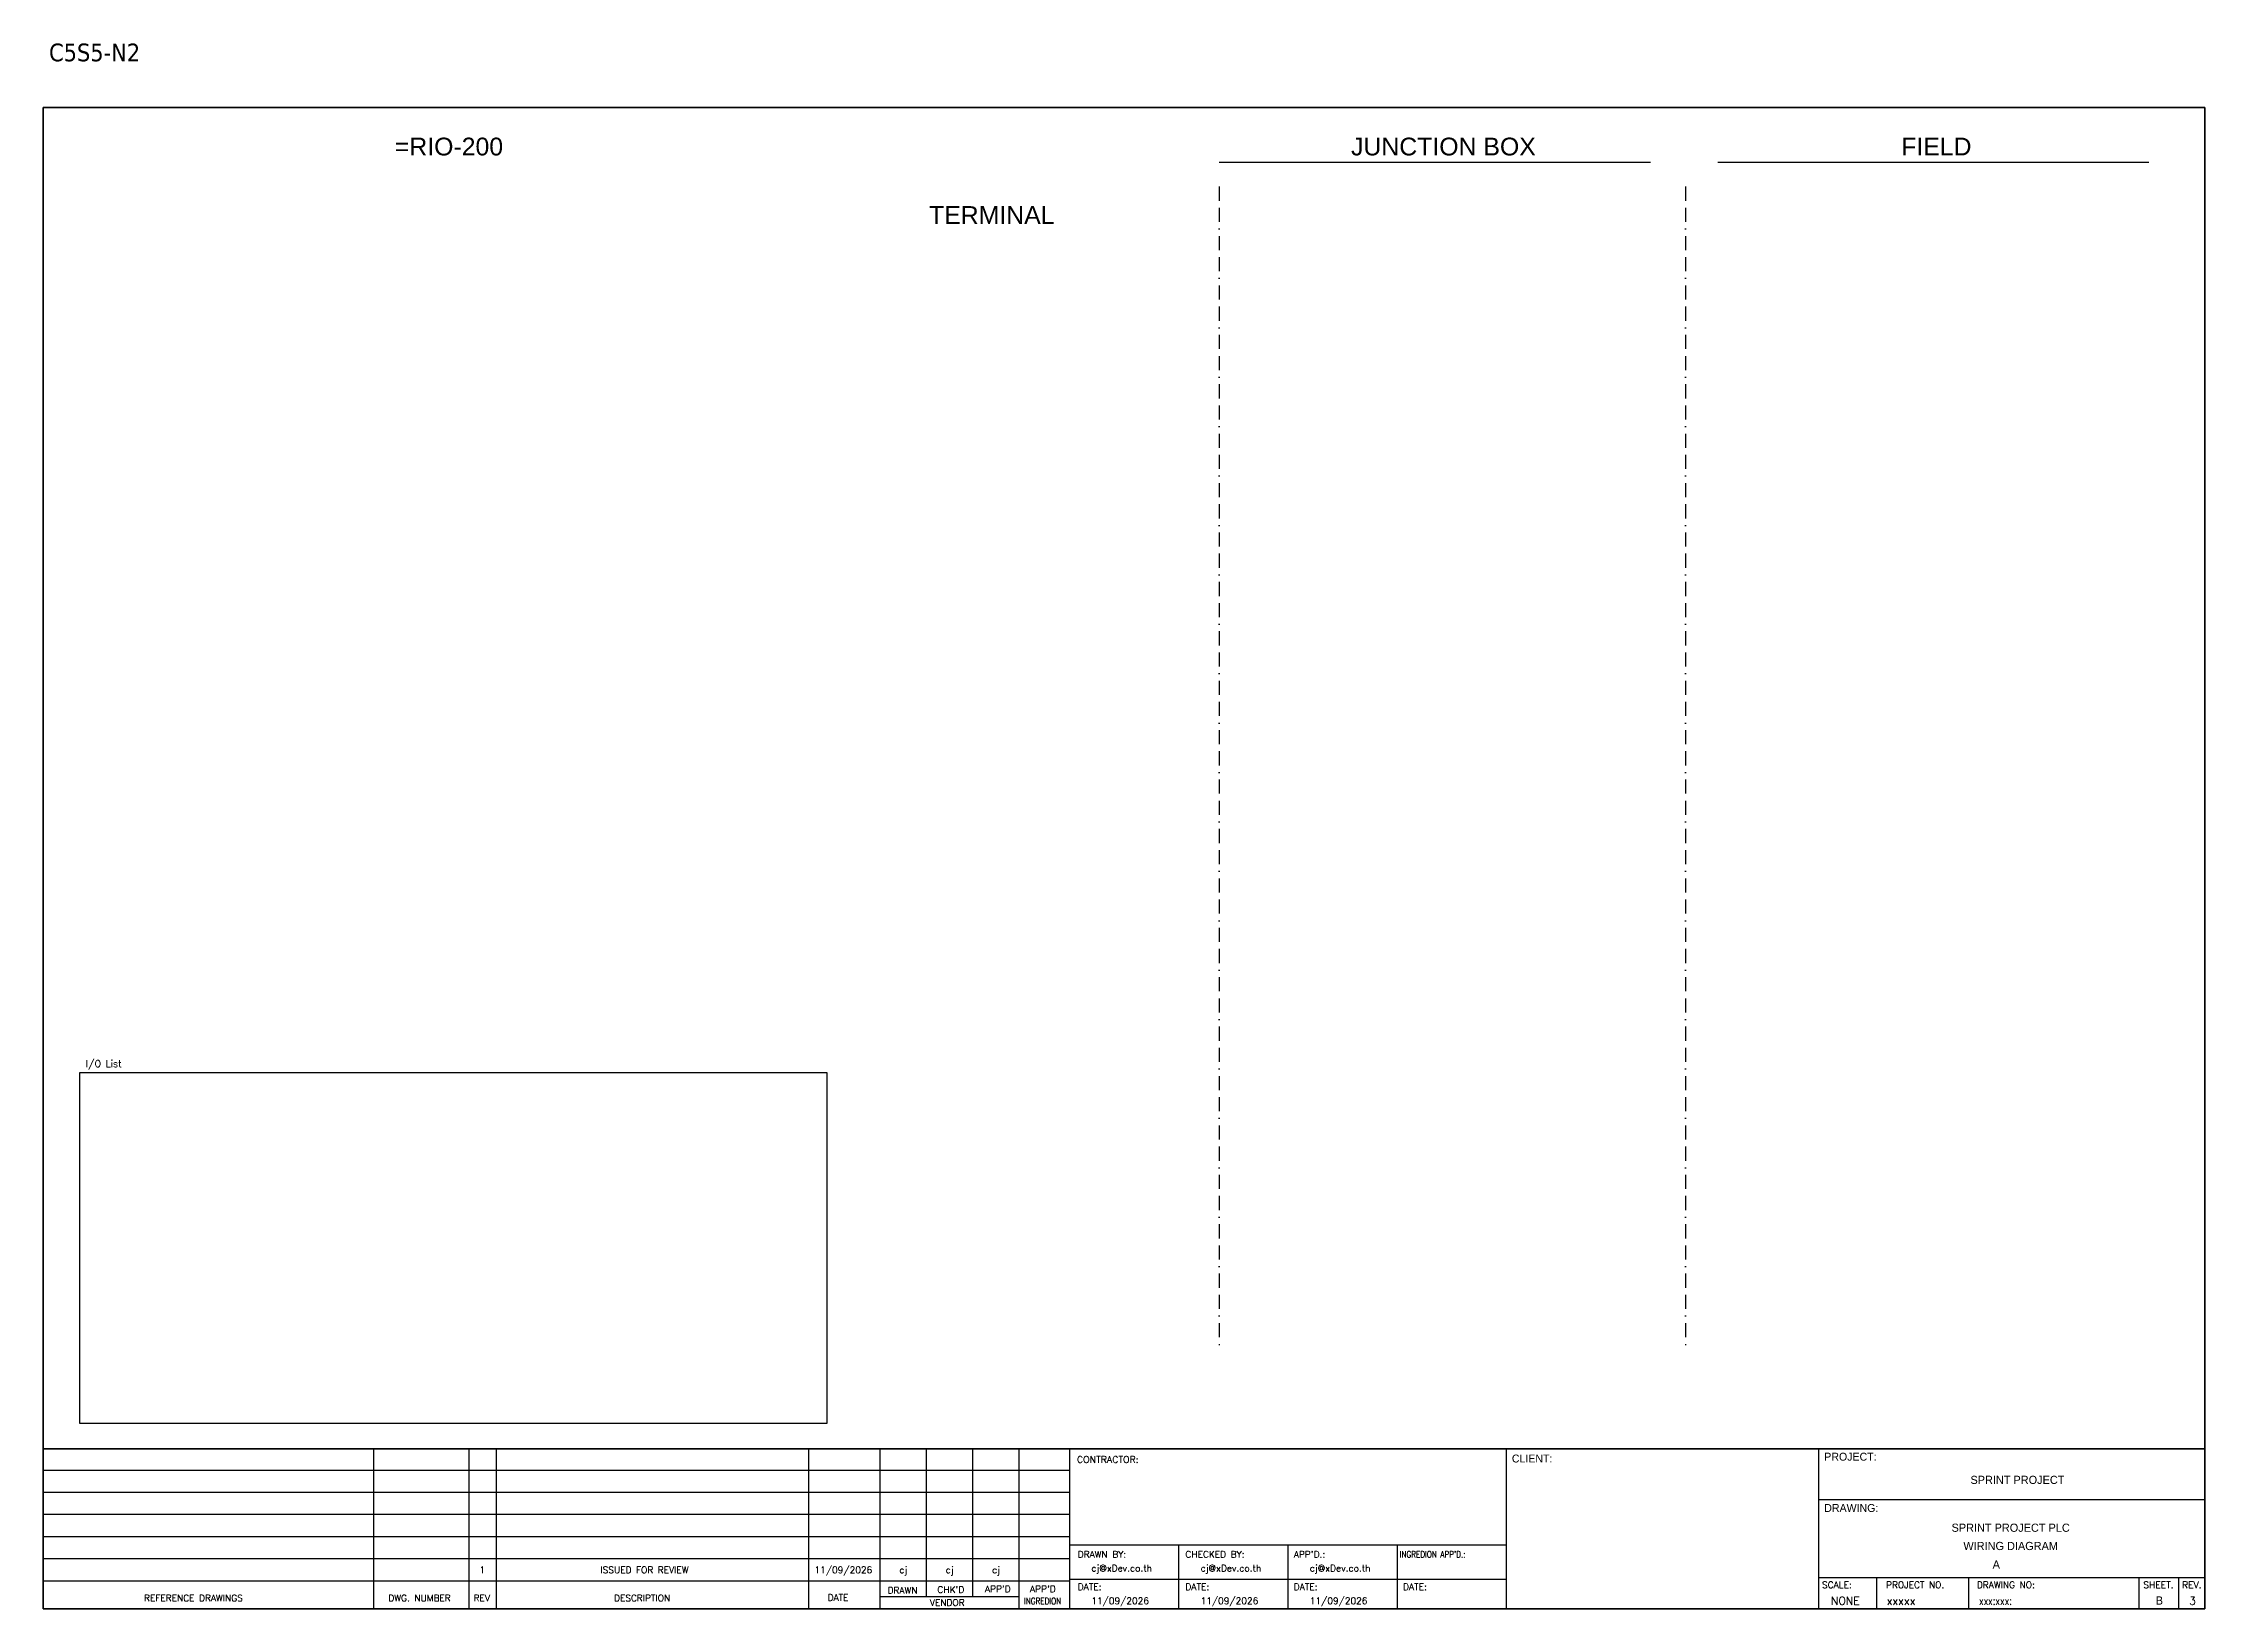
# Model space of a CAD drawing. Header units: millimetres. Extents: x 0 to 62600, y 0 to 14837.
# Drawn here: x 20967 to 24860, y 0 to 2820 of the extents above; entities that cross this region are included whole.
import ezdxf
from ezdxf.enums import TextEntityAlignment as Align

# ---------------------------------------------------------------- set-up
doc = ezdxf.new("R2010")
doc.units = ezdxf.units.MM
doc.linetypes.add('BORDERX2', pattern=[88.9, 25.4, -12.7, 25.4, -12.7, 0, -12.7])
for name, color, linetype in [('GT_1', 9, 'Continuous'), ('HELPPOINT', 7, 'Continuous'), ('MEMBER', 7, 'Continuous'), ('x01001-FrameArea', 2, 'BORDERX2')]:
    doc.layers.add(name, color=color, linetype=linetype)
doc.styles.add('HTX11', font='O8111901')
doc.styles.add('ROMANS', font='romans.shx', dxfattribs={"width": 0.85, "height": 25})
doc.styles.get("Standard").update_dxf_attribs({"font": 'arial.ttf'})
doc.styles.add('Tahoma', font='')
doc.styles.get('Tahoma').set_extended_font_data('Tahoma')

msp = doc.modelspace()

# ---------------------------------------------------------------- texts
at = {"color": 2, "style": 'Tahoma'}
msp.add_text('C5S5-N2', height=32, dxfattribs=at).set_placement((20976.9, 2787.3))
at = {"color": 2}
for s, p in [('=RIO-200', (21599.8, 2617.8)), ('JUNCTION BOX', (23322.1, 2617.8)), ('FIELD', (24313, 2617.8)), ('TERMINAL', (22562, 2494.4))]:
    msp.add_text(s, height=32, dxfattribs=at).set_placement(p)
at = {"color": 4, "ltscale": 100, "style": 'HTX11'}
for s, p in [('SPRINT PROJECT', (24522.4, 232.2)), ('SPRINT PROJECT PLC', (24510.2, 146)), ('WIRING DIAGRAM', (24510.2, 113.1))]:
    msp.add_text(s, height=14.693, dxfattribs=at).set_placement(p, align=Align.MIDDLE_CENTER)
at = {"style": 'HTX11'}
for tag, text, height, p in [('A', 'A', 14.8, (24484.3, 79.8)), ('B', 'CHASSIS C5 SLOT 5', 14.821, (24778.1, 14.9))]:
    msp.add_attdef(tag, text=text, height=height, dxfattribs=at).set_placement(p, align=Align.MIDDLE_CENTER)
at = {"layer": 'GT_1', "color": 4, "style": 'HTX11'}
for s, p in [('CLIENT:', (23611.8, 263.5)), ('PROJECT:', (24174.5, 266.8)), ('DRAWING:', (24174.5, 174.4))]:
    msp.add_text(s, height=14.25, dxfattribs=at).set_placement(p)
at = {"layer": 'MEMBER', "color": 4, "ltscale": 0.8, "style": 'ROMANS'}
for s, height, p in [('I/O List', 12.35, (21043.1, 975.6)), ('CONTRACTOR:', 12.35, (22828.4, 262.7)), ('DRAWN BY:', 11.88, (22829.9, 92.1)), ('cj@xDev.co.th', 11.875, (22854.3, 67.2)), ('CHECKED BY:', 11.875, (23023.8, 92.1)), ('cj@xDev.co.th', 11.875, (23051.1, 67.2)), ("APP'D.:", 11.88, (23219, 92.1)), ('cj@xDev.co.th', 11.875, (23247.8, 67.2)), ('DRAWN', 11.88, (22487.3, 27.3)), ("CHK'D", 11.88, (22577.1, 28.5)), ("APP'D", 11.88, (22662.7, 29.7)), ("APP'D", 11.88, (22743.9, 29.7)), ('DATE:', 11.88, (22829.9, 33.6)), ('DATE:', 11.88, (23023.8, 33.6)), ('DATE:', 11.88, (23219, 33.6)), ('DATE:', 11.88, (23415.8, 33.6)), ('SCALE:', 11.88, (24170.5, 37.1)), ('PROJECT NO.', 11.875, (24285.7, 37.1)), ('DRAWING NO:', 11.875, (24449.4, 37.1)), ('SHEET.', 12, (24749.2, 37.1)), ('REV.', 12, (24819.1, 37.1)), ('REFERENCE DRAWINGS', 11.875, (21147.9, 13.4)), ('DWG. NUMBER', 11.875, (21588.1, 13.4)), ('REV', 11.88, (21741.6, 13.4)), ('DESCRIPTION', 11.875, (21994.5, 13.4)), ('DATE', 11.88, (22379.3, 14.2)), ('VENDOR', 11.88, (22563.4, 5.1)), ('11/09/2026', 11.88, (22854.3, 8.5)), ('11/09/2026', 11.88, (23051.1, 8.5)), ('11/09/2026', 11.88, (23247.8, 8.5)), ('NONE', 14.23, (24186.5, 7.3)), ('xxxxx', 14.23, (24286.9, 7.3))]:
    msp.add_text(s, height=height, dxfattribs=at).set_placement(p)
for s, height, p in [('11/09/2026', 11.88, (22407.7, 69.9)), ('1', 11.9, (21757.4, 69.9)), ('ISSUED FOR REVIEW', 11.875, (22049.5, 69.9)), ('cj', 11.88, (22515.6, 69.9)), ('cj', 11.88, (22599.2, 69.9)), ('cj', 11.88, (22682.7, 69.9))]:
    msp.add_text(s, height=height, dxfattribs=at).set_placement(p, align=Align.MIDDLE_CENTER)
at = {"layer": 'MEMBER', "color": 4, "ltscale": 0.8, "style": 'ROMANS', "width": 0.8}
for s, height, p in [("INGREDION APP'D.:", 11.875, (23409.8, 92.1)), ('INGREDION', 11.88, (22733.1, 8)), ('xxx:xxx:', 14.23, (24453.1, 7.3))]:
    msp.add_text(s, height=height, dxfattribs=at).set_placement(p)
at = {"layer": 'MEMBER', "color": 4, "ltscale": 0.8, "style": 'ROMANS'}
msp.add_text('3', height=14.2, dxfattribs=at).set_placement((24837.7, 7.3), align=Align.CENTER)

# ---------------------------------------------------------------- linework, layer by layer
for p, q in [((23084.7, 2605.7), (23861.5, 2605.7)), ((23982.5, 2605.7), (24759.3, 2605.7))]:
    msp.add_line(p, q)
at = {"color": 4}
for p, q in [((24268.8, 56.1), (24268.8, 0)), ((24434.1, 56.1), (24434.1, 0))]:
    msp.add_line(p, q, dxfattribs=at)
at = {"color": 4, "ltscale": 0.5}
for p, q in [((24741.2, 56.1), (24741.2, 0)), ((24741.2, 56.1), (24741.2, 0)), ((24812.4, 56.1), (24812.4, 0)), ((24812.4, 56.1), (24812.4, 0))]:
    msp.add_line(p, q, dxfattribs=at)
msp.add_lwpolyline([(21032.2, 965.9), (22378, 965.9), (22378, 333.8), (21032.2, 333.8)], close=True)
at = {"layer": 'GT_1', "color": 4}
for p, q in [((21561.9, 0), (21561.9, 288.2)), ((21733.8, 0), (21733.8, 288.2)), ((21782.9, 0), (21782.9, 288.2)), ((22345.6, 0), (22345.6, 288.2)), ((22473.9, 0), (22473.9, 288.2)), ((22557.5, 21.8), (22557.5, 288.2)), ((22641, 21.8), (22641, 288.2)), ((22724.3, 0), (22724.3, 288.2)), ((22815.3, 0), (22815.3, 288.2)), ((23602.3, 0), (23602.3, 288.2)), ((24164.6, 0), (24164.6, 288.2)), ((24164.6, 0), (24164.6, 288.2)), ((24164.6, 0), (24164.6, 288.2)), ((22815.3, 249.3), (20966.5, 249.3)), ((22815.3, 209.5), (20966.5, 209.5)), ((22815.3, 169.6), (20966.5, 169.6)), ((22815.3, 129.7), (20966.5, 129.7)), ((22815.3, 89.7), (20966.5, 89.7)), ((23602.3, 114.3), (22815.3, 114.3)), ((23012.1, 0), (23012.1, 114.3)), ((23208.8, 0), (23208.8, 114.3)), ((23405.6, 0), (23405.6, 114.3)), ((22815.2, 49.8), (20966.5, 49.8)), ((23602.3, 52.9), (22815.3, 52.9)), ((24164.6, 56.1), (24859.8, 56.1)), ((22724.3, 21.8), (22473.9, 21.8))]:
    msp.add_line(p, q, dxfattribs=at)
at = {"layer": 'HELPPOINT', "color": 4, "lineweight": 35}
for p, q in [((20966.5, 0), (20966.5, 2704.2)), ((20966.5, 2704.2), (24859.8, 2704.2)), ((20966.5, 0), (20966.5, 2704.2)), ((20966.5, 2704.2), (24859.8, 2704.2)), ((24859.8, 2704.2), (24859.8, 0)), ((24859.8, 2704.2), (24859.8, 0)), ((24859.8, 0), (20966.5, 0)), ((24859.8, 0), (20966.5, 0))]:
    msp.add_line(p, q, dxfattribs=at)
at = {"layer": 'HELPPOINT', "color": 4}
for p, q in [((24164.6, 196.6), (24859.8, 196.6)), ((24164.6, 196.6), (24859.8, 196.6)), ((24164.6, 56.1), (24859.8, 56.1))]:
    msp.add_line(p, q, dxfattribs=at)
at = {"layer": 'MEMBER', "color": 4, "lineweight": 35}
msp.add_line((20966.5, 288.2), (24859.8, 288.2), dxfattribs=at)
msp.add_line((20966.5, 288.2), (24859.8, 288.2), dxfattribs=at)
at = {"layer": 'MEMBER', "color": 4}
for p, q in [((24164.6, 196.6), (24859.8, 196.6)), ((24164.6, 196.6), (24859.8, 196.6)), ((24164.6, 56.1), (24859.8, 56.1)), ((24164.6, 56.1), (24859.8, 56.1))]:
    msp.add_line(p, q, dxfattribs=at)
at = {"layer": 'x01001-FrameArea'}
for p, q in [((23084.7, 2561.6), (23084.7, 475.1)), ((23924.6, 2561.6), (23924.6, 475.1))]:
    msp.add_line(p, q, dxfattribs=at)

msp.set_redraw_order([(e.dxf.handle, doc.entitydb.next_handle()) for e in msp.query("TEXT MTEXT ATTDEF DIMENSION ARC_DIMENSION")])  # texts and dimensions are drawn at this point

doc.saveas('drawing.dxf')
